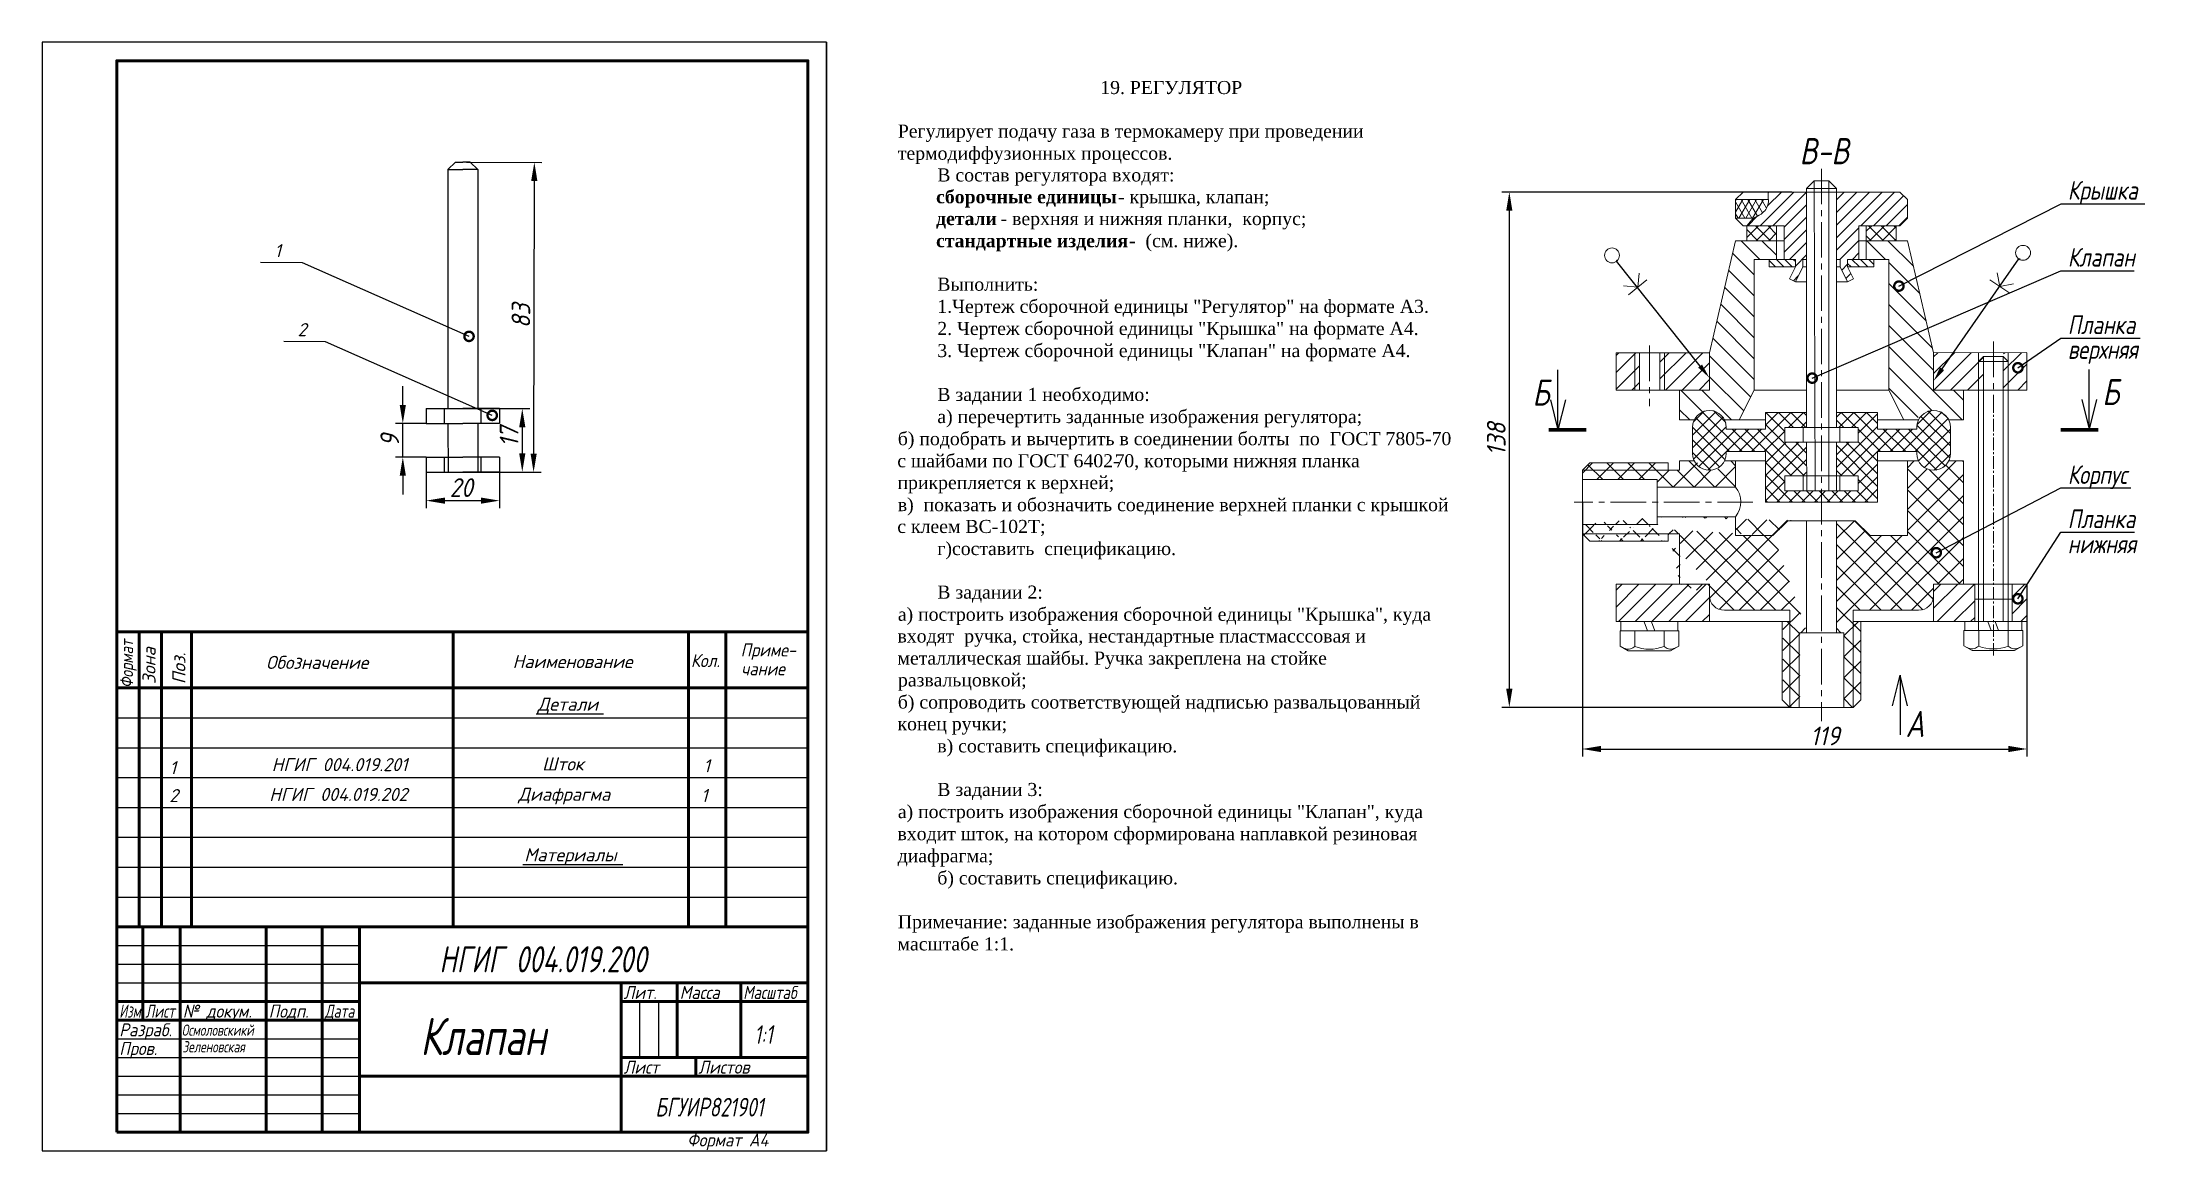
# Model space of a CAD drawing. Header units: millimetres. Extents: x 0 to 563, y 0 to 297.
import ezdxf
from ezdxf import colors
from ezdxf.entities.mleader import LeaderData, LeaderLine
from ezdxf.math import Vec2, Vec3

# ---------------------------------------------------------------- set-up
doc = ezdxf.new("R2010")
doc.units = ezdxf.units.MM
doc.header["$LTSCALE"] = 0.5
doc.linetypes.add('CENTER2', pattern=[28.575, 19.05, -3.175, 3.175, -3.175])
doc.linetypes.add('осевая2', pattern=[28.575, 19.05, -3.175, 3.175, -3.175])
doc.layers.get('Defpoints').update_dxf_attribs({"color": 5})
doc.layers.add('Тонкие', color=7, linetype='Continuous')
doc.styles.add('MtXpl_Times_New_Roma', font='timesbd.ttf')
doc.styles.get("Standard").update_dxf_attribs({"font": 'isocpeui.ttf', "width": 0.9})
doc.styles.add('стиль1', font='times.ttf')
doc.dimstyles.get("Standard").update_dxf_attribs({"dimtxt": 3.5, "dimasz": 5, "dimexe": 2, "dimexo": 0, "dimgap": 1.5, "dimtad": 1, "dimtoh": 1, "dimdec": 0, "dimzin": 0, "dimtxsty": 'Standard', "dimcen": 5, "dimadec": 0, "dimazin": 0, "dimtfac": 1, "dimtdec": 0, "dimtmove": 0, "dimatfit": 3, "dimldrblk": 'DOTSMALL', "dimfxl": 1, "dimtolj": 1, "dimtzin": 0, "dimarcsym": 0})
doc.dimstyles.new('Standart', dxfattribs={"dimtxt": 5, "dimasz": 5, "dimexe": 2, "dimexo": 0, "dimgap": 1, "dimtad": 1, "dimtoh": 1, "dimdec": 0, "dimtxsty": 'Standard', "dimcen": 2.5, "dimadec": 0, "dimazin": 0, "dimtfac": 1, "dimtdec": 0, "dimtmove": 0, "dimatfit": 3, "dimldrblk": 'DOTSMALL', "dimfxl": 1, "dimarcsym": 0})
pattern_1 = [(45, (-147.164, -18.6606), (-2.245064, 2.245064), [])]

msp = doc.modelspace()

# ---------------------------------------------------------------- texts
at = {"color": 7, "linetype": 'Continuous'}
for s, p in [('1', (62.21, 239.39)), ('2', (68.41, 218.22)), ('Обозначение', (59.96, 129.1)), ('Наименование', (125.95, 129.33)), ('Детали', (132.63, 117.91)), ('1', (34.14, 100.91)), ('НГИГ 004.019.201', (61.46, 101.72)), ('Шток', (133.85, 101.9)), ('1', (177.03, 101.42)), ('2', (34.05, 93.42)), ('НГИГ 004.019.202', (60.81, 93.74)), ('Диафрагма', (127.44, 93.78)), ('1', (176.38, 93.45)), ('Материалы', (129.07, 77.56))]:
    msp.add_text(s, height=3.5, dxfattribs=at).set_placement(p)
at = {"color": 7, "linetype": 'Continuous', "width": 0.8}
msp.add_text('Формат', height=3.5, rotation=90, dxfattribs=at).set_placement((24.38, 124))
at = {"color": 7, "linetype": 'Continuous'}
for s, p in [('Зона', (30.38, 125.04)), ('Поз.', (38.38, 125.04))]:
    msp.add_text(s, height=3.5, rotation=90, dxfattribs=at).set_placement(p)
for s, height, width, p in [('Приме-', 3.5, 0.9, (186.98, 132.44)), ('Кол.', 3.5, 0.9, (173.67, 129.59)), ('чание', 3.5, 0.9, (187.11, 127.38)), ('НГИГ 004.019.200', 7, 0.75, (106.33, 47.84)), ('Осмоловскикй', 3, 0.75, (37.39, 30.87)), ('Клапан', 10, 0.75, (101.23, 25.68)), ('Зеленовская', 3, 0.75, (37.57, 26.41)), ('1:1', 5, 0.75, (190.61, 28.69)), ('БГУИР821901', 5, 0.75, (164.14, 9.23))]:
    msp.add_text(s, height=height, dxfattribs=dict(at, width=width)).set_placement(p)
at = {"color": 7, "linetype": 'Continuous', "lineweight": -3}
for s, width, p in [('Лит.', 0.9, (155.67, 40.7)), ('Масса', 0.9, (170.67, 40.7)), ('Масштаб', 0.8, (187.67, 40.7)), ('Изм.', 0.7, (20.67, 35.7)), ('Разраб.', 0.9, (20.67, 30.7)), ('Лист', 0.75, (27.67, 35.7)), ('№ докум.', 0.9, (37.67, 35.7)), ('Подп.', 0.9, (60.67, 35.7)), ('Дата', 0.75, (75.67, 35.7)), ('Пров.', 0.9, (20.67, 25.7)), ('Лист', 0.9, (155.67, 20.7)), ('Листов', 0.9, (175.67, 20.7))]:
    msp.add_text(s, height=3.5, dxfattribs=dict(at, width=width)).set_placement(p)
at = {"color": 7, "linetype": 'Continuous', "lineweight": 70, "width": 0.9}
msp.add_text('Формат А4', height=3.5, dxfattribs=at).set_placement((172.66, 1.2))
at = {"layer": 'Тонкие', "color": 7, "lineweight": 9}
for s, style, p in [('                                            19. РЕГУЛЯТОР', 'стиль1', (225.08, 283.07)), ('   Регулирует подачу газа в термокамеру при проведении', 'стиль1', (225.08, 271.4)), ('термодиффузионных процессов.', 'стиль1', (229.05, 265.48)), ('           В состав регулятора входят:', 'стиль1', (225.08, 259.65)), ('сборочные единицы', 'MtXpl_Times_New_Roma', (239.29, 253.81)), (' - крышка, клапан;', 'стиль1', (286.68, 253.81)), ('детали', 'MtXpl_Times_New_Roma', (239.29, 247.97)), (' - верхняя и нижняя планки,  корпус;', 'стиль1', (255.23, 247.97)), ('стандартные изделия ', 'MtXpl_Times_New_Roma', (239.29, 242.05)), ('-  (см. ниже).', 'стиль1', (290.93, 242.05)), ('           Выполнить:', 'стиль1', (225.08, 230.39)), ('           1.Чертеж сборочной единицы "Регулятор" на формате А3.', 'стиль1', (225.08, 224.46)), ('           2. Чертеж сборочной единицы "Крышка" на формате А4.', 'стиль1', (225.08, 218.54)), ('           3. Чертеж сборочной единицы "Клапан" на формате А4.', 'стиль1', (225.08, 212.62)), ('           В задании 1 необходимо:', 'стиль1', (225.08, 200.87)), ('           а) перечертить заданные изображения регулятора;', 'стиль1', (225.08, 194.94)), ('   б) подобрать и вычертить в соединении болты  по  ГОСТ 7805-70', 'стиль1', (225.08, 189.02)), ('с шайбами по ГОСТ 6402-', 'стиль1', (228.9, 183.1)), ('7', 'стиль1', (287.09, 183.1)), ('0, которыми нижняя планка', 'стиль1', (289.68, 183.1)), ('прикрепляется к верхней;', 'стиль1', (228.96, 177.27)), ('   в)  показать и обозначить соединение верхней планки с крышкой', 'стиль1', (225.08, 171.35)), ('с клеем ВС-102Т;', 'стиль1', (228.9, 165.51)), ('           г)составить  спецификацию.', 'стиль1', (225.08, 159.59)), ('           В задании 2:', 'стиль1', (225.08, 147.92)), ('   а) построить изображения сборочной единицы "Крышка", куда', 'стиль1', (225.08, 142)), ('входят  ручка, стойка, нестандартные пластмасссовая и', 'стиль1', (228.96, 136.17)), ('металлическая шайбы. Ручка закреплена на стойке', 'стиль1', (228.96, 130.25)), ('развальцовкой;', 'стиль1', (229.08, 124.41)), ('   б) сопроводить соответствующей надписью развальцованный', 'стиль1', (225.08, 118.49)), ('конец ручки;', 'стиль1', (228.96, 112.66)), ('           в) составить спецификацию.', 'стиль1', (225.08, 106.74)), ('           В задании 3:', 'стиль1', (225.08, 95.07)), ('   а) построить изображения сборочной единицы "Клапан", куда', 'стиль1', (225.08, 89.15)), ('входит шток, на котором сформирована наплавкой резиновая', 'стиль1', (228.96, 83.23)), ('диафрагма;', 'стиль1', (229.01, 77.31)), ('           б) составить спецификацию.', 'стиль1', (225.08, 71.38)), ('   Примечание: заданные изображения регулятора выполнены в', 'стиль1', (225.08, 59.63)), ('масштабе 1:1.', 'стиль1', (228.96, 53.71))]:
    msp.add_text(s, height=3.5, dxfattribs=dict(at, style=style)).set_placement(p)
at = {"layer": 'Тонкие', "width": 0.8}
for s, height, p in [('В-В', 7, (470.42, 264.27)), ('Клапан', 5, (542.19, 236.86))]:
    msp.add_text(s, height=height, dxfattribs=at).set_placement(p)
at = {"layer": 'Тонкие', "lineweight": -3, "width": 0.8}
for s, height, p in [('Крышка', 5, (542.19, 254.8)), ('Планка', 5, (542.19, 218.79)), ('верхняя', 5, (542.19, 212.15)), ('Б', 7, (398.9, 199.62)), ('Б', 7, (551.4, 199.76)), ('Корпус', 5, (542.19, 178.63)), ('Планка', 5, (542.19, 166.81)), ('нижняя', 5, (542.19, 160.08)), ('A', 7, (498.78, 110.87))]:
    msp.add_text(s, height=height, dxfattribs=at).set_placement(p)

# ---------------------------------------------------------------- blocks, each defined once
blk = doc.blocks.new('*D2')
at = {"color": 0, "lineweight": -2, "transparency": 16777216}
for p, q in [((113.62, 264.83), (133.76, 264.78)), ((131.74, 259.79), (131.58, 186.79)), ((113.43, 181.83), (133.56, 181.78))]:
    blk.add_line(p, q, dxfattribs=at)
at = {"color": 0, "transparency": 16777216}
for points in [[(130.91, 259.79), (132.58, 259.79), (131.76, 264.79)], [(130.74, 186.79), (132.41, 186.79), (131.56, 181.79)]]:
    blk.add_solid(points, dxfattribs=at)
at = {"layer": 'Defpoints', "color": 0, "transparency": 16777216}
for p in [(113.62, 264.83), (113.43, 181.83), (131.56, 181.79)]:
    blk.add_point(p, dxfattribs=at)
at = {"color": 0, "transparency": 16777216, "insert": (128.16, 223.66), "char_height": 5, "attachment_point": 5, "rotation": 89.8676}
blk.add_mtext('83', dxfattribs=at)
blk = doc.blocks.new('_DotSmall')
at = {"color": 0, "linetype": 'ByBlock', "const_width": 0.5}
blk.add_lwpolyline([(-0.0625, 0, 1), (0.0625, 0, 1)], format="xyb", close=True, dxfattribs=at)
blk = doc.blocks.new('*D3')
at = {"color": 0, "lineweight": -2, "transparency": 16777216}
for p, q in [((102.81, 181.83), (102.81, 172.17)), ((122.44, 181.83), (122.44, 172.17)), ((107.81, 174.17), (117.44, 174.17))]:
    blk.add_line(p, q, dxfattribs=at)
at = {"color": 0, "transparency": 16777216}
for points in [[(107.81, 175), (107.81, 173.34), (102.81, 174.17)], [(117.44, 175), (117.44, 173.34), (122.44, 174.17)]]:
    blk.add_solid(points, dxfattribs=at)
at = {"layer": 'Defpoints', "color": 0, "transparency": 16777216}
for p in [(102.81, 181.83), (122.44, 181.83), (122.44, 174.17)]:
    blk.add_point(p, dxfattribs=at)
at = {"color": 0, "transparency": 16777216, "insert": (112.19, 177.67), "char_height": 5, "attachment_point": 5}
blk.add_mtext('20', dxfattribs=at)
blk = doc.blocks.new('*D4')
at = {"color": 0, "lineweight": -2, "transparency": 16777216}
for p, q in [((96.56, 199.83), (96.56, 204.83)), ((102.81, 194.83), (94.56, 194.83)), ((96.56, 185.83), (96.56, 194.83)), ((102.81, 185.83), (94.56, 185.83)), ((96.56, 180.83), (96.56, 175.83))]:
    blk.add_line(p, q, dxfattribs=at)
at = {"color": 0, "transparency": 16777216}
for points in [[(95.73, 199.83), (97.39, 199.83), (96.56, 194.83)], [(95.73, 180.83), (97.39, 180.83), (96.56, 185.83)]]:
    blk.add_solid(points, dxfattribs=at)
at = {"layer": 'Defpoints', "color": 0, "transparency": 16777216}
for p in [(96.56, 194.83), (102.81, 194.83), (102.81, 185.83)]:
    blk.add_point(p, dxfattribs=at)
at = {"color": 0, "transparency": 16777216, "insert": (93.06, 190.33), "char_height": 5, "attachment_point": 5, "rotation": 90}
blk.add_mtext('9', dxfattribs=at)
blk = doc.blocks.new('*D5')
at = {"color": 0, "lineweight": -2, "transparency": 16777216}
for p, q in [((102.81, 198.83), (130.53, 198.83)), ((128.53, 193.83), (128.53, 186.83)), ((102.81, 181.83), (130.53, 181.83))]:
    blk.add_line(p, q, dxfattribs=at)
at = {"color": 0, "transparency": 16777216}
for points in [[(127.7, 193.83), (129.36, 193.83), (128.53, 198.83)], [(127.7, 186.83), (129.36, 186.83), (128.53, 181.83)]]:
    blk.add_solid(points, dxfattribs=at)
at = {"layer": 'Defpoints', "color": 0, "transparency": 16777216}
for p in [(102.81, 198.83), (102.81, 181.83), (128.53, 181.83)]:
    blk.add_point(p, dxfattribs=at)
at = {"color": 0, "transparency": 16777216, "insert": (125, 191.27), "char_height": 5, "attachment_point": 5, "rotation": 90}
blk.add_mtext('17', dxfattribs=at)
blk = doc.blocks.new('*D9')
at = {"color": 0, "lineweight": -2, "transparency": 16777216}
for p, q in [((412.26, 173.8), (412.26, 105.65)), ((531.27, 151.8), (531.27, 105.65)), ((417.26, 107.65), (526.27, 107.65))]:
    blk.add_line(p, q, dxfattribs=at)
at = {"color": 0, "transparency": 16777216}
for points in [[(417.26, 108.49), (417.26, 106.82), (412.26, 107.65)], [(526.27, 108.49), (526.27, 106.82), (531.27, 107.65)]]:
    blk.add_solid(points, dxfattribs=at)
at = {"layer": 'Defpoints', "color": 0, "transparency": 16777216}
for p in [(412.26, 173.8), (531.27, 151.8), (531.27, 107.65)]:
    blk.add_point(p, dxfattribs=at)
at = {"color": 0, "lineweight": 9, "transparency": 16777216, "insert": (477.22, 111.15), "char_height": 5, "attachment_point": 5}
blk.add_mtext('119', dxfattribs=at)
blk = doc.blocks.new('*D10')
at = {"color": 0, "lineweight": -2, "transparency": 16777216}
for p, q in [((468.29, 256.8), (390.72, 256.8)), ((392.72, 251.8), (392.72, 123.8)), ((468.29, 118.8), (390.72, 118.8))]:
    blk.add_line(p, q, dxfattribs=at)
at = {"color": 0, "transparency": 16777216}
for points in [[(391.88, 251.8), (393.55, 251.8), (392.72, 256.8)], [(391.88, 123.8), (393.55, 123.8), (392.72, 118.8)]]:
    blk.add_solid(points, dxfattribs=at)
at = {"layer": 'Defpoints', "color": 0, "transparency": 16777216}
for p in [(468.29, 256.8), (392.72, 118.8), (468.29, 118.8)]:
    blk.add_point(p, dxfattribs=at)
at = {"color": 0, "lineweight": 20, "transparency": 16777216, "insert": (389.22, 190.64), "char_height": 5, "attachment_point": 5, "rotation": 90}
blk.add_mtext('138', dxfattribs=at)

# ---------------------------------------------------------------- dimensions: what is measured, and where the dimension line sits
for base, p1, p2, angle, picture, middle, dimtype in [((131.56, 181.79), (113.62, 264.83), (113.43, 181.83), 269.8676, '*D2', (131.66, 223.65), 161), ((96.56, 194.83), (102.81, 185.83), (102.81, 194.83), 90, '*D4', (96.56, 190.33), 160), ((128.53, 181.83), (102.81, 198.83), (102.81, 181.83), 90, '*D5', (128.53, 191.27), 160)]:
    dim = msp.add_linear_dim(base=base, p1=p1, p2=p2, angle=angle, dimstyle='Standart')
    dim.commit()
    dim.dimension.update_dxf_attribs({"geometry": picture, "text_midpoint": middle, "dimtype": dimtype})
at = {"lineweight": 20}
dim = msp.add_linear_dim(base=(392.72, 118.8), p1=(468.29, 256.8), p2=(468.29, 118.8), angle=90, dimstyle='Standart', dxfattribs=at)
dim.commit()
dim.dimension.update_dxf_attribs({"geometry": '*D10', "text_midpoint": (392.72, 190.64), "dimtype": 160})
dim = msp.add_linear_dim(base=(122.44, 174.17), p1=(102.81, 181.83), p2=(122.44, 181.83), dimstyle='Standart')
dim.commit()
dim.dimension.update_dxf_attribs({"geometry": '*D3', "text_midpoint": (112.19, 174.17), "dimtype": 160})
at = {"lineweight": 9}
dim = msp.add_linear_dim(base=(531.27, 107.65), p1=(412.26, 173.8), p2=(531.27, 151.8), dimstyle='Standart', dxfattribs=at)
dim.commit()
dim.dimension.update_dxf_attribs({"geometry": '*D9', "text_midpoint": (477.22, 107.65), "dimtype": 160})

# ---------------------------------------------------------------- hatches: boundary and pattern name
at = {"lineweight": 20}
h = msp.add_hatch(dxfattribs=at)
h.set_pattern_fill('ANSI31', scale=0.75, style=0)
h.set_pattern_definition([(45, (201.2656, -14.1979), (-1.683798, 1.683798), [])])
edge = h.paths.add_edge_path()
edge.add_line((472.27, 256.8), (462.01, 256.8))
edge.add_spline(control_points=[(462.01, 256.8), (462, 256.39), (461.98, 255.37), (462.24, 253.18), (460.53, 250.92), (458.77, 250.22), (458.18, 249.8)], knot_values=[0, 0, 0, 0, 1.238094, 3.058289, 6.472029, 8.68034, 8.68034, 8.68034, 8.68034], degree=3, periodic=0)
edge.add_spline(control_points=[(458.18, 249.8), (457.44, 249.28), (456.85, 248.54), (456.27, 247.8)], knot_values=[8.68034, 8.68034, 8.68034, 8.68034, 11.44908, 11.44908, 11.44908, 11.44908], degree=3, periodic=0)
edge.add_line((456.27, 247.8), (466.27, 247.8))
edge.add_line((466.27, 247.8), (466.27, 238.8))
edge.add_line((466.27, 238.8), (469.27, 238.8))
edge.add_line((469.27, 238.8), (469.27, 236.8))
edge.add_line((469.27, 236.8), (467.67, 233.6))
edge.add_line((467.67, 233.6), (469.27, 232.8))
edge.add_line((469.27, 232.8), (471.27, 236.8))
edge.add_line((471.27, 236.8), (471.27, 238.8))
edge.add_line((471.27, 238.8), (472.27, 238.8))
edge.add_line((472.27, 238.8), (472.27, 256.8))
h.paths.add_polyline_path([(499.27, 254.8), (497.27, 256.8), (480.27, 256.8), (480.27, 238.8), (481.27, 238.8), (481.27, 236.8), (483.27, 232.8), (484.87, 233.6), (483.27, 236.8), (483.27, 238.8), (486.27, 238.8), (486.27, 247.8), (488.27, 247.8), (497.27, 247.8), (499.27, 249.8)])
at = {"layer": 'Тонкие', "lineweight": 20}
h = msp.add_hatch(dxfattribs=at)
h.set_pattern_fill('LINE', color=256, scale=0.5, angle=60, style=0)
h.set_pattern_definition([(60, (207.0971, -19.3955), (-1.374815, 0.79375), [])])
edge = h.paths.add_edge_path()
edge.add_spline(control_points=[(458.84, 249.8), (460.34, 251.1), (461.67, 252.65), (461.95, 254.62), (461.97, 254.8)], knot_values=[1.980295, 1.980295, 1.980295, 1.980295, 7.570262, 8.129064, 8.129064, 8.129064, 8.129064], degree=3, periodic=0)
edge.add_line((461.97, 254.8), (453.27, 254.8))
edge.add_line((453.27, 254.8), (453.27, 249.8))
edge.add_line((453.27, 249.8), (458.84, 249.8))
h = msp.add_hatch(dxfattribs=at)
h.set_pattern_fill('LINE', color=256, scale=0.5, angle=300, style=0)
h.set_pattern_definition([(300, (201.2656, -14.1979), (1.374815, 0.79375), [])])
edge = h.paths.add_edge_path()
edge.add_spline(control_points=[(458.18, 249.8), (458.77, 250.22), (460.53, 250.92), (462.07, 252.95), (462.06, 254.45), (462.05, 254.8)], knot_values=[1.995034, 1.995034, 1.995034, 1.995034, 4.203345, 7.617085, 8.68034, 8.68034, 8.68034, 8.68034], degree=3, periodic=0)
edge.add_line((462.05, 254.8), (453.27, 254.8))
edge.add_line((453.27, 254.8), (453.27, 249.8))
edge.add_line((453.27, 249.8), (458.18, 249.8))
h = msp.add_hatch(dxfattribs=at)
h.set_pattern_fill('ANSI37', color=256, scale=0.75, style=0)
h.set_pattern_definition([(45, (-147.164, -18.6606), (-1.683798, 1.683798), []), (135, (-147.164, -18.6606), (-1.683798, -1.683798), [])])
h.paths.add_polyline_path([(496.27, 247.8), (488.27, 247.8), (488.27, 243.8), (496.27, 243.8)])
h.paths.add_polyline_path([(464.27, 247.8), (456.27, 247.8), (456.27, 243.8), (464.27, 243.8)])
h = msp.add_hatch(dxfattribs=at)
h.set_pattern_fill('ANSI31', color=256, scale=1.25, angle=90, style=0)
h.set_pattern_definition([(135, (-147.164, -18.6606), (-2.80633, -2.80633), [])])
h.paths.add_polyline_path([(506.26, 213.8), (499.28, 243.8), (488.28, 243.8), (488.27, 243.79), (488.27, 238.8), (490.27, 238.8), (494.27, 238.8), (494.27, 203.8), (498.28, 195.8), (501.73, 195.8, -0.504827), (508.86, 197.07, -0.116979), (507.27, 203.8), (506.26, 203.8)])
h.paths.add_polyline_path([(458.27, 238.8), (462.27, 238.8), (464.27, 238.8), (464.27, 243.79), (464.25, 243.8), (453.25, 243.8), (446.27, 213.8), (446.27, 203.8), (438.27, 203.8), (438.27, 195.8), (442.74, 195.8, -0.620232), (450.8, 195.8), (454.25, 195.8), (458.27, 203.8)])
h.paths.add_polyline_path([(514.27, 203.8), (507.27, 203.8, 0.116979), (508.86, 197.07, -0.087887), (509.8, 195.8), (514.27, 195.8)])
h = msp.add_hatch(dxfattribs=at)
h.set_pattern_fill('ANSI31', color=256, scale=0.5, angle=90, style=0)
h.set_pattern_definition([(135, (-147.164, -18.6606), (-1.122532, -1.122532), [])])
h.paths.add_polyline_path([(469.27, 238.8), (466.27, 238.8), (464.27, 238.8), (462.27, 238.8), (462.27, 236.8), (469.27, 236.8)])
h.paths.add_polyline_path([(490.27, 238.8), (488.27, 238.8), (486.27, 238.8), (483.27, 238.8), (483.27, 236.8), (490.27, 236.8)])
h = msp.add_hatch(dxfattribs=at)
h.set_pattern_fill('ANSI31', color=256, style=0)
h.set_pattern_definition(pattern_1)
h.paths.add_polyline_path([(426.27, 213.8), (421.27, 213.8), (421.27, 203.8), (426.27, 203.8)])
h.paths.add_polyline_path([(427.52, 213.8), (426.27, 213.8), (426.27, 203.8), (427.52, 203.8)])
h.paths.add_polyline_path([(434.27, 213.8), (433.02, 213.8), (433.02, 203.8), (434.27, 203.8)])
h.paths.add_polyline_path([(446.27, 213.8), (434.27, 213.8), (434.27, 203.8), (446.27, 203.8)])
h.paths.add_polyline_path([(518.27, 213.8), (511.08, 213.8, 0.184351), (507.27, 203.8), (518.27, 203.8)])
h.paths.add_polyline_path([(511.08, 213.8), (506.26, 213.8), (506.26, 203.8), (507.27, 203.8, -0.184351)])
h.paths.add_polyline_path([(519.52, 213.8), (518.27, 213.8), (518.27, 203.8), (519.52, 203.8)])
h.paths.add_polyline_path([(526.27, 213.8), (525.02, 213.8), (525.02, 203.8), (526.27, 203.8)])
h.paths.add_polyline_path([(531.27, 213.8), (526.27, 213.8), (526.27, 203.8), (531.27, 203.8)])
h = msp.add_hatch(dxfattribs=at)
h.set_pattern_fill('ANSI37', scale=0.75, style=0)
h.set_pattern_definition([(45, (207.097, -19.3955), (-1.683798, 1.683798), []), (135, (207.097, -19.3955), (-1.683798, -1.683798), [])])
h.paths.add_polyline_path([(466.45, 193.8), (472.27, 193.8), (472.27, 197.8), (461.27, 197.8), (461.27, 193.3), (450.77, 193.3), (450.77, 193.94, 1), (441.77, 193.94), (441.77, 186.8, 1), (450.77, 186.8), (450.77, 187.3), (461.27, 187.3), (461.27, 173.8), (476.27, 173.8), (476.27, 176.8), (466.45, 176.8), (466.45, 180.8), (472.27, 180.8), (472.27, 189.8), (466.45, 189.8)])
h.paths.add_polyline_path([(491.27, 187.3), (501.77, 187.3), (501.77, 186.8, 1), (510.77, 186.8), (510.77, 193.94, 1), (501.77, 193.94), (501.77, 193.3), (491.27, 193.3), (491.27, 194.84), (491.27, 197.8), (480.27, 197.8), (480.27, 193.8), (486.08, 193.8), (486.08, 189.8), (480.27, 189.8), (480.27, 180.8), (486.08, 180.8), (486.08, 176.8), (476.27, 176.8), (476.27, 173.8), (491.27, 173.8)])
h = msp.add_hatch(dxfattribs=at)
h.set_pattern_fill('ANSI37', scale=1.25, style=0)
h.set_pattern_definition([(45, (-147.164, -18.6606), (-2.80633, 2.80633), []), (135, (-147.164, -18.6606), (-2.80633, -2.80633), [])])
h.paths.add_polyline_path([(453.27, 184.81), (450.8, 184.81, -0.620539), (442.74, 184.8), (438.27, 184.8), (438.27, 182.31), (435.27, 182.31), (412.27, 182.3), (412.27, 179.8), (432.27, 179.8), (432.27, 177.8), (453.27, 177.8)])
h.paths.add_polyline_path([(435.27, 184.31), (414.27, 184.31), (412.27, 182.3), (435.27, 182.31)], flags=17)
h = msp.add_hatch(dxfattribs=at)
h.set_pattern_fill('ANSI37', scale=1.25, style=0)
h.set_pattern_definition([(45, (207.2656, -19.198), (-2.80633, 2.80633), []), (135, (207.2656, -19.198), (-2.80633, -2.80633), [])])
h.paths.add_polyline_path([(514.27, 184.8), (510.3, 184.8, -0.620586), (502.23, 184.81), (499.27, 184.81), (499.27, 164.8), (489.27, 164.8), (485.27, 168.8), (480.27, 168.8), (480.27, 138.81), (482.27, 138.81), (482.27, 118.8), (484.77, 118.8), (484.77, 141.81), (484.77, 144.81), (502.27, 144.81, 0.414214), (506.27, 148.81), (506.27, 151.8), (514.27, 151.8)])
h.paths.add_polyline_path([(486.77, 141.81), (484.77, 141.81), (484.77, 118.8), (484.77, 118.8), (486.77, 120.8)])
h = msp.add_hatch(dxfattribs=at)
h.set_pattern_fill('ANSI37', scale=1.25, style=0)
h.set_pattern_definition([(45, (-146.9955, -18.6606), (-2.80633, 2.80633), []), (135, (-146.9955, -18.6606), (-2.80633, -2.80633), [])])
edge = h.paths.add_edge_path()
edge.add_line((453.44, 169.8), (453.44, 164.8))
edge.add_line((453.44, 169.8), (432.43, 169.8))
edge.add_line((472.43, 168.8), (467.43, 168.8))
edge.add_line((463.43, 164.8), (467.43, 168.8))
edge.add_line((472.43, 138.81), (472.43, 168.8))
edge.add_line((453.44, 164.8), (463.43, 164.8))
edge.add_line((412.43, 167.8), (412.43, 165.3))
edge.add_line((432.43, 167.8), (432.43, 169.8))
edge.add_line((412.43, 167.8), (432.43, 167.8))
edge.add_line((414.43, 163.3), (412.43, 165.3))
edge.add_line((435.43, 163.3), (414.43, 163.3))
edge.add_line((438.43, 165.3), (435.43, 165.3))
edge.add_line((438.43, 151.8), (438.43, 165.3))
edge.add_line((435.43, 165.3), (435.43, 163.3))
edge.add_line((446.43, 151.8), (446.43, 148.81))
edge.add_line((446.43, 151.8), (438.43, 151.8))
edge.add_arc((450.43, 148.81), 4, 180, 270)
edge.add_line((467.92, 144.81), (450.43, 144.81))
edge.add_line((467.92, 144.81), (467.92, 141.81))
edge.add_line((465.92, 141.81), (467.92, 141.81))
edge.add_line((465.92, 141.81), (465.92, 120.81))
edge.add_line((465.92, 120.81), (467.93, 118.8))
edge.add_line((467.93, 118.8), (470.43, 118.8))
edge.add_line((470.43, 118.8), (470.43, 138.81))
edge.add_line((470.43, 138.81), (472.43, 138.81))
h = msp.add_hatch(dxfattribs=at)
h.set_pattern_fill('ANSI31', style=0)
h.set_pattern_definition(pattern_1)
h.paths.add_polyline_path([(446.27, 151.8), (421.27, 151.8), (421.27, 141.8), (446.27, 141.8)])
h.paths.add_polyline_path([(517.27, 151.8), (506.27, 151.8), (506.27, 141.8), (517.27, 141.8)])
h.paths.add_polyline_path([(531.27, 151.8), (527.27, 151.8), (527.27, 141.8), (531.27, 141.8)])

# ---------------------------------------------------------------- linework, layer by layer
for p, q in [((210, 297), (210, 0)), ((132.24, 117.08), (150.27, 117.08)), ((128.68, 76.72), (155.42, 76.72))]:
    msp.add_line(p, q)
at = {"color": 7, "lineweight": 25}
for p, q in [((110.62, 264.83), (108.62, 262.83)), ((110.62, 264.83), (112.62, 264.83)), ((114.62, 264.83), (112.62, 264.83)), ((114.62, 264.83), (116.62, 262.83)), ((108.62, 262.83), (108.62, 198.83)), ((108.62, 262.83), (112.62, 262.83)), ((116.62, 262.83), (112.62, 262.83)), ((116.62, 262.83), (116.62, 198.83)), ((102.81, 198.83), (102.81, 194.83)), ((102.81, 198.83), (112.62, 198.83)), ((107.71, 194.83), (107.71, 198.83)), ((122.44, 198.83), (112.62, 198.83)), ((117.53, 194.83), (117.53, 198.83)), ((122.44, 198.83), (122.44, 194.83)), ((102.81, 194.83), (112.62, 194.83)), ((108.62, 194.83), (108.66, 181.83)), ((122.44, 194.83), (112.62, 194.83)), ((116.62, 194.83), (116.68, 181.83)), ((102.81, 185.83), (102.81, 181.83)), ((102.81, 185.83), (112.62, 185.83)), ((107.71, 181.83), (107.71, 185.83)), ((122.44, 185.83), (112.62, 185.83)), ((117.53, 181.83), (117.53, 185.83)), ((122.44, 185.83), (122.44, 181.83)), ((102.81, 181.83), (112.62, 181.83)), ((122.44, 181.83), (112.62, 181.83))]:
    msp.add_line(p, q, dxfattribs=at)
at = {"color": 7, "lineweight": 20}
for p, q in [((474.27, 259.8), (472.27, 257.8)), ((474.27, 259.8), (476.27, 259.8)), ((478.27, 259.8), (476.27, 259.8)), ((478.27, 259.8), (480.27, 257.8)), ((455.27, 256.8), (453.27, 254.8)), ((453.27, 254.8), (453.27, 249.8)), ((453.27, 254.8), (461.97, 254.8)), ((462.05, 254.8), (453.27, 254.8)), ((455.27, 256.8), (472.27, 256.8)), ((472.27, 257.8), (472.27, 193.8)), ((472.27, 257.8), (476.27, 257.8)), ((480.27, 257.8), (476.27, 257.8)), ((480.27, 257.8), (480.27, 193.8)), ((497.27, 256.8), (480.27, 256.8)), ((497.27, 256.8), (499.27, 254.8)), ((499.27, 254.8), (499.27, 249.8)), ((453.27, 249.8), (455.27, 247.8)), ((453.27, 249.8), (458.18, 249.8)), ((453.27, 249.8), (458.18, 249.8)), ((455.27, 247.8), (466.27, 247.8)), ((466.27, 247.8), (456.27, 247.8)), ((456.27, 247.8), (456.27, 243.8)), ((466.27, 247.8), (464.27, 247.8)), ((464.27, 247.8), (464.27, 238.8)), ((464.27, 247.8), (464.27, 243.8)), ((466.27, 247.8), (466.27, 238.8)), ((466.27, 238.8), (466.27, 247.8)), ((486.27, 247.8), (496.27, 247.8)), ((497.27, 247.8), (486.27, 247.8)), ((486.27, 247.8), (488.27, 247.8)), ((486.27, 247.8), (486.27, 238.8)), ((486.27, 238.8), (486.27, 247.8)), ((488.27, 247.8), (488.27, 238.8)), ((488.27, 247.8), (488.27, 243.8)), ((496.27, 247.8), (496.27, 243.8)), ((499.27, 249.8), (497.27, 247.8)), ((453.27, 243.8), (446.27, 213.8)), ((466.27, 243.8), (453.27, 243.8)), ((464.27, 243.79), (464.25, 243.8)), ((464.27, 243.8), (466.27, 243.8)), ((486.27, 243.8), (499.27, 243.8)), ((488.27, 243.8), (486.27, 243.8)), ((488.27, 243.79), (488.28, 243.8)), ((499.27, 243.8), (506.27, 213.8)), ((458.27, 238.8), (458.27, 203.8)), ((462.27, 238.8), (458.27, 238.8)), ((462.27, 238.8), (464.27, 238.8)), ((462.27, 236.8), (462.27, 238.8)), ((469.27, 236.8), (462.27, 236.8)), ((464.27, 238.8), (466.27, 238.8)), ((466.27, 238.8), (469.27, 238.8)), ((467.67, 233.6), (469.27, 236.8)), ((469.27, 238.8), (469.27, 236.8)), ((469.27, 232.8), (471.27, 236.8)), ((471.27, 238.8), (471.27, 236.8)), ((472.27, 238.8), (471.27, 238.8)), ((471.27, 236.8), (472.27, 236.8)), ((471.27, 236.8), (471.27, 236.8)), ((471.27, 236.8), (471.27, 236.8)), ((480.27, 238.8), (481.27, 238.8)), ((481.27, 236.8), (480.27, 236.8)), ((481.27, 238.8), (481.27, 236.8)), ((481.27, 236.8), (481.27, 236.8)), ((481.27, 236.8), (481.27, 236.8)), ((483.27, 232.8), (481.27, 236.8)), ((486.27, 238.8), (483.27, 238.8)), ((483.27, 238.8), (483.27, 236.8)), ((483.27, 236.8), (490.27, 236.8)), ((484.87, 233.6), (483.27, 236.8)), ((488.27, 238.8), (486.27, 238.8)), ((490.27, 238.8), (488.27, 238.8)), ((490.27, 238.8), (494.27, 238.8)), ((490.27, 236.8), (490.27, 238.8)), ((494.27, 238.8), (494.27, 203.8)), ((469.27, 232.8), (467.67, 233.6)), ((469.27, 232.8), (472.27, 232.8)), ((483.27, 232.8), (480.27, 232.8)), ((483.27, 232.8), (484.87, 233.6)), ((421.27, 213.8), (446.27, 213.8)), ((421.27, 203.8), (421.27, 213.8)), ((427.52, 203.8), (427.52, 213.8)), ((433.77, 213.8), (430.27, 213.8)), ((433.02, 203.8), (433.02, 213.8)), ((446.27, 213.8), (446.27, 203.8)), ((531.27, 213.81), (506.27, 213.8)), ((506.27, 213.8), (506.27, 203.8)), ((519.6, 203.8), (519.6, 212.76)), ((524.93, 203.8), (524.93, 212.76)), ((531.27, 203.8), (531.27, 213.8)), ((446.27, 203.8), (421.27, 203.8)), ((433.77, 203.8), (426.77, 203.8)), ((438.27, 203.8), (438.27, 195.8)), ((458.27, 203.8), (454.27, 195.8)), ((472.27, 203.8), (458.27, 203.8)), ((480.27, 203.8), (494.27, 203.8)), ((494.27, 203.8), (498.27, 195.8)), ((506.27, 203.8), (531.27, 203.8)), ((514.27, 203.8), (514.27, 195.8)), ((518.77, 203.8), (525.77, 203.8)), ((472.27, 197.8), (461.27, 197.8)), ((461.27, 197.8), (461.27, 193.3)), ((480.27, 197.8), (491.27, 197.8)), ((491.27, 197.8), (491.27, 193.3)), ((442.17, 195.8), (438.27, 195.8)), ((441.77, 193.8), (441.77, 186.8)), ((461.27, 195.8), (450.29, 195.8)), ((450.77, 193.8), (450.77, 193.3)), ((461.27, 193.3), (450.77, 193.3)), ((461.27, 193.3), (461.27, 194.84)), ((466.45, 193.8), (466.45, 189.8)), ((466.45, 193.8), (476.27, 193.8)), ((471.36, 189.8), (471.36, 193.8)), ((486.08, 193.8), (476.27, 193.8)), ((481.17, 189.8), (481.17, 193.8)), ((486.08, 193.8), (486.08, 189.8)), ((491.27, 195.8), (502.23, 195.8)), ((491.27, 193.3), (491.27, 194.84)), ((491.27, 193.3), (501.77, 193.3)), ((501.77, 193.8), (501.77, 193.3)), ((510.36, 195.8), (514.27, 195.8)), ((510.77, 193.8), (510.77, 186.8)), ((510.93, 192.84), (510.93, 192.84)), ((461.27, 187.3), (450.77, 187.3)), ((450.77, 187.3), (450.77, 186.8)), ((461.27, 173.8), (461.27, 187.3)), ((466.45, 189.8), (476.27, 189.8)), ((472.27, 189.8), (472.31, 176.8)), ((486.08, 189.8), (476.27, 189.8)), ((480.27, 189.8), (480.33, 176.8)), ((491.27, 173.8), (491.27, 187.3)), ((491.27, 187.3), (501.77, 187.3)), ((501.77, 187.3), (501.77, 186.8)), ((414.26, 184.3), (412.26, 182.3)), ((412.26, 182.3), (412.26, 165.3)), ((414.26, 184.3), (435.27, 184.3)), ((435.27, 182.3), (435.27, 184.3)), ((438.27, 182.3), (435.27, 182.3)), ((438.27, 184.8), (438.27, 182.3)), ((442.23, 184.8), (438.27, 184.8)), ((461.27, 184.81), (450.31, 184.81)), ((453.27, 184.81), (453.27, 177.8)), ((466.45, 180.8), (466.45, 176.8)), ((466.45, 180.8), (476.27, 180.8)), ((471.36, 176.8), (471.36, 180.8)), ((486.08, 180.8), (476.27, 180.8)), ((481.17, 176.8), (481.17, 180.8)), ((486.08, 180.8), (486.08, 176.8)), ((491.27, 184.81), (502.23, 184.81)), ((499.27, 184.81), (499.27, 164.8)), ((510.3, 184.8), (514.27, 184.8)), ((514.27, 151.8), (514.27, 184.8)), ((412.27, 179.8), (432.27, 179.8)), ((432.27, 179.8), (432.27, 169.8)), ((432.27, 179.8), (432.27, 177.8)), ((432.27, 167.8), (432.27, 179.8)), ((453.27, 177.8), (432.27, 177.8)), ((466.45, 176.8), (476.27, 176.8)), ((486.08, 176.8), (476.27, 176.8)), ((453.27, 169.8), (432.27, 169.8)), ((432.27, 167.8), (432.27, 169.8)), ((453.27, 169.8), (453.27, 164.8)), ((461.27, 173.8), (476.27, 173.8)), ((491.27, 173.8), (476.27, 173.8)), ((414.26, 163.3), (412.26, 165.3)), ((412.27, 167.8), (432.27, 167.8)), ((414.26, 163.3), (435.27, 163.3)), ((435.27, 165.3), (435.27, 163.3)), ((438.27, 165.3), (435.27, 165.3)), ((438.27, 151.8), (438.27, 165.3)), ((453.27, 164.8), (463.27, 164.8)), ((463.27, 164.8), (467.27, 168.8)), ((485.27, 168.8), (467.27, 168.8)), ((472.27, 138.81), (472.27, 168.8)), ((480.27, 138.81), (480.27, 168.8)), ((489.27, 164.8), (485.27, 168.8)), ((499.27, 164.8), (489.27, 164.8)), ((446.27, 151.8), (421.27, 151.8)), ((421.27, 141.8), (421.27, 151.8)), ((446.27, 151.8), (446.27, 141.8)), ((506.27, 151.8), (531.27, 151.8)), ((506.27, 151.8), (506.27, 141.8)), ((506.27, 148.8), (506.27, 151.8)), ((506.27, 151.8), (506.27, 141.8)), ((517.27, 141.8), (517.27, 151.8)), ((518.27, 151.8), (523.27, 151.8)), ((527.27, 141.8), (527.27, 151.8)), ((531.27, 141.8), (531.27, 151.8)), ((421.27, 141.8), (467.77, 141.8)), ((467.77, 144.81), (450.27, 144.81)), ((465.77, 120.8), (465.77, 141.8)), ((467.77, 144.81), (467.77, 141.81)), ((484.77, 144.81), (502.27, 144.81)), ((484.77, 144.81), (484.77, 141.81)), ((506.27, 141.8), (484.77, 141.81)), ((486.77, 120.8), (486.77, 141.81)), ((531.27, 141.8), (506.27, 141.8)), ((422.36, 135.2), (422.36, 139.31)), ((422.36, 139.31), (438.06, 139.31)), ((424.52, 133.97), (422.36, 135.2)), ((426.21, 139.31), (434.21, 139.31)), ((426.29, 139.31), (426.29, 135.12)), ((434.14, 139.31), (434.14, 135.12)), ((435.9, 133.97), (438.06, 135.2)), ((435.9, 133.97), (437.91, 135.12)), ((435.9, 133.97), (437.91, 135.12)), ((438.06, 135.2), (438.06, 139.31)), ((470.27, 138.81), (472.27, 138.81)), ((482.27, 138.81), (470.27, 138.81)), ((470.27, 138.81), (470.27, 118.8)), ((482.27, 138.81), (482.27, 118.8)), ((514.41, 135.26), (514.41, 139.36)), ((514.41, 139.36), (530.12, 139.36)), ((516.58, 134.03), (514.41, 135.26)), ((518.27, 139.36), (526.27, 139.36)), ((518.34, 139.36), (518.34, 135.17)), ((526.19, 139.36), (526.19, 135.17)), ((527.95, 134.03), (530.12, 135.26)), ((527.95, 134.03), (529.96, 135.17)), ((527.95, 134.03), (529.96, 135.17)), ((530.12, 135.26), (530.12, 139.36)), ((430.21, 133.97), (424.52, 133.97)), ((430.21, 133.97), (424.52, 133.97)), ((435.9, 133.97), (430.21, 133.97)), ((435.9, 133.97), (430.21, 133.97)), ((522.27, 134.03), (516.58, 134.03)), ((522.27, 134.03), (516.58, 134.03)), ((527.95, 134.03), (522.27, 134.03)), ((527.95, 134.03), (522.27, 134.03)), ((465.77, 120.8), (467.77, 118.8)), ((467.77, 118.8), (484.77, 118.8)), ((486.77, 120.8), (484.77, 118.8))]:
    msp.add_line(p, q, dxfattribs=at)
at = {"lineweight": 9}
msp.add_line((455.27, 256.8), (497.27, 256.8), dxfattribs=at)
at = {"lineweight": 20}
for p, q in [((427.07, 231.31), (423.32, 231.7)), ((427.07, 231.31), (424.59, 229.29)), ((427.07, 231.31), (427.46, 235.06)), ((429.55, 233.33), (427.07, 231.31)), ((523.99, 231.52), (521.35, 233.32)), ((523.99, 231.52), (523.3, 235.23)), ((523.99, 231.52), (527.7, 232.22)), ((526.64, 229.72), (523.99, 231.52)), ((518.27, 211.43), (519.6, 212.76)), ((518.27, 211.43), (518.27, 139.36)), ((526.27, 211.43), (518.27, 211.43)), ((519.6, 212.76), (524.93, 212.76)), ((519.6, 211.43), (519.6, 141.8)), ((524.93, 212.76), (526.27, 211.43)), ((524.93, 141.8), (524.93, 211.43)), ((526.27, 139.36), (526.27, 211.43)), ((527.27, 147.75), (517.27, 147.75)), ((422.59, 141.74), (422.59, 139.31)), ((429.68, 139.31), (428.8, 141.74)), ((431.62, 139.31), (430.75, 141.74)), ((437.83, 141.74), (437.83, 139.31)), ((514.61, 141.8), (514.61, 139.36)), ((521.7, 139.36), (520.82, 141.8)), ((523.64, 139.36), (522.77, 141.8)), ((529.85, 141.8), (529.85, 139.36)), ((437.83, 139.31), (422.59, 139.31))]:
    msp.add_line(p, q, dxfattribs=at)
at = {"linetype": 'CENTER2', "lineweight": 20, "ltscale": 0.35}
msp.add_line((522.27, 132.7), (522.27, 200.83), dxfattribs=at)
at = {"color": 7, "lineweight": 100}
for p, q in [((403.31, 193.16), (413.31, 193.16)), ((550.36, 193.16), (540.36, 193.16))]:
    msp.add_line(p, q, dxfattribs=at)
at = {"color": 7, "linetype": 'осевая2', "lineweight": 20}
msp.add_line((457.92, 173.8), (410.09, 173.8), dxfattribs=at)
at = {"color": 7, "linetype": 'Continuous'}
for p, q in [((20, 139), (20, 124)), ((40, 139), (110, 139)), ((173, 139), (183, 139)), ((155, 45), (155, 40))]:
    msp.add_line(p, q, dxfattribs=at)
at = {"color": 7, "linetype": 'Continuous', "lineweight": 60}
for p, q in [((26, 139), (26, 60)), ((32, 60), (32, 139)), ((40, 139), (40, 60)), ((110, 139), (110, 60)), ((173, 60), (173, 139)), ((183, 139), (183, 60)), ((20, 124), (205, 124)), ((205, 60), (20, 60)), ((20, 5), (20, 60)), ((27, 60), (27, 35)), ((37, 5), (37, 60)), ((60, 60), (60, 5)), ((75, 5), (75, 60)), ((85, 60), (85, 5)), ((20, 40), (85, 40)), ((85, 45), (205, 45)), ((155, 5), (155, 45)), ((155, 40), (205, 40)), ((170, 45), (170, 25)), ((187, 25), (187, 45)), ((20, 35), (85, 35)), ((155, 25), (205, 25)), ((175, 20), (175, 25)), ((85, 20), (205, 20))]:
    msp.add_line(p, q, dxfattribs=at)
at = {"color": 7, "linetype": 'Continuous', "lineweight": -3}
for p, q in [((20, 116), (205, 116)), ((20, 108), (205, 108)), ((20, 100), (205, 100)), ((20, 92), (205, 92)), ((20, 84), (205, 84)), ((20, 76), (205, 76)), ((20, 68), (205, 68)), ((20, 55), (85, 55)), ((20, 50), (85, 50)), ((20, 45), (85, 45)), ((160, 25), (160, 40)), ((165, 40), (165, 25)), ((20, 30), (85, 30)), ((20, 25), (85, 25)), ((20, 20), (85, 20)), ((20, 15), (85, 15)), ((20, 10), (85, 10))]:
    msp.add_line(p, q, dxfattribs=at)
at = {"color": 7, "linetype": 'Continuous', "lineweight": 60}
msp.add_lwpolyline([(20, 5), (205, 5), (205, 292), (20, 292)], close=True, dxfattribs=at)
msp.add_lwpolyline([(205, 60), (205, 139), (20, 139), (20, 60)], dxfattribs=at)
at = {"lineweight": 20}
for centre in [(530.21, 240.55), (420.2, 239.85)]:
    msp.add_circle(centre, 2, dxfattribs=at)
at = {"color": 7, "lineweight": 20}
for centre, radius, start, end in [((446.27, 193.8), 4.5, 0, 180), ((506.27, 193.8), 4.5, 360, 180), ((446.27, 186.8), 4.5, 180, 0), ((506.27, 186.8), 4.5, 180, 360), ((450.27, 148.81), 4, 180, 270), ((502.27, 148.81), 4, 270, 0), ((430.21, 145.39), 11, 249.0927, 290.9073), ((522.27, 145.45), 11, 249.0927, 290.9073)]:
    msp.add_arc(centre, radius, start, end, dxfattribs=at)
msp.add_ellipse((447.26, 173.37), major_axis=(6.88, 3), ratio=0.899665, start_param=-0.99612, end_param=0.248679, dxfattribs=at)
for points in [[(462.01, 256.8), (462.01, 255.56), (462.01, 253.74), (460.08, 250.92), (458.18, 249.8), (456.27, 247.8)], [(426.29, 135.12), (425.14, 134.48), (424.35, 134.39), (423.53, 134.61), (422.93, 134.88)], [(434.14, 135.12), (435.28, 134.48), (436.08, 134.39), (436.89, 134.61), (437.5, 134.88)], [(518.34, 135.17), (517.2, 134.53), (516.4, 134.45), (515.59, 134.67), (514.98, 134.94)], [(526.19, 135.17), (527.34, 134.53), (528.13, 134.45), (528.95, 134.67), (529.55, 134.94)]]:
    msp.add_spline(points, degree=3, dxfattribs=at)
at = {"layer": 'Defpoints'}
msp.add_lwpolyline([(0, 0), (210, 0), (210, 297), (0, 297)], close=True, dxfattribs=at)
at = {"layer": 'Тонкие', "lineweight": 20}
for p, q in [((474.27, 259.8), (474.55, 176.8)), ((478.27, 259.8), (478.26, 176.8)), ((426.27, 213.83), (426.27, 203.83)), ((434.27, 213.83), (434.27, 203.83)), ((518.27, 213.83), (518.27, 203.83)), ((526.27, 213.83), (526.27, 203.83))]:
    msp.add_line(p, q, dxfattribs=at)
at = {"layer": 'Тонкие', "linetype": 'осевая2', "lineweight": 20}
for p, q in [((476.27, 263.07), (476.27, 115.1)), ((430.27, 215.7), (430.27, 199.48)), ((522.27, 216.76), (522.27, 200.83))]:
    msp.add_line(p, q, dxfattribs=at)
at = {"layer": 'Тонкие'}
for p, q in [((69.69, 237.83), (58.49, 237.97)), ((114.28, 218.17), (69.69, 237.83)), ((75.9, 216.67), (64.7, 216.8)), ((120.49, 197.01), (75.9, 216.67))]:
    msp.add_line(p, q, dxfattribs=at)
at = {"layer": 'Тонкие', "lineweight": -3}
for p, q in [((405.74, 193.18), (405.74, 209.18)), ((547.92, 193.3), (547.92, 209.3)), ((403.74, 201.18), (405.74, 193.18)), ((405.74, 193.18), (405.74, 201.18)), ((407.74, 201.18), (405.74, 193.18)), ((545.92, 201.3), (547.92, 193.3)), ((549.92, 201.3), (547.92, 193.3)), ((495.24, 119.18), (497.29, 127.43)), ((497.29, 127.43), (497.29, 111.43)), ((499.33, 119.18), (497.29, 127.43))]:
    msp.add_line(p, q, dxfattribs=at)
at = {"layer": 'Тонкие', "color": 7, "lineweight": 20}
for p, q in [((412.26, 182.3), (435.27, 182.3)), ((412.26, 165.3), (435.27, 165.3)), ((467.77, 118.8), (467.77, 141.81)), ((484.77, 118.8), (484.77, 141.81))]:
    msp.add_line(p, q, dxfattribs=at)

# ---------------------------------------------------------------- block references
at = {"layer": 'Тонкие', "xscale": 5, "yscale": 5, "zscale": 5, "rotation": 336.2084079145929}
for p in [(114.28, 218.17), (120.49, 197.01)]:
    msp.add_blockref('_DotSmall', p, dxfattribs=at)

msp.set_redraw_order([(e.dxf.handle, doc.entitydb.next_handle()) for e in msp.query("TEXT MTEXT ATTDEF DIMENSION ARC_DIMENSION")])  # texts and dimensions are drawn at this point

# ---------------------------------------------------------------- leaders
at = {"lineweight": 20}
ml = msp.add_multileader_mtext('Standard', dxfattribs=at)
ml.set_content('', color=256)
ml.set_leader_properties()
ml.build(insert=Vec2(0, 0))
ml.multileader.update_dxf_attribs({"text_right_attachment_type": 6, "dogleg_length": 0.36})
ctx = ml.context
ctx.base_point, ctx.plane_origin, ctx.plane_x_axis, ctx.plane_y_axis = Vec3(421.55, 238.63), Vec3(446.27, 207.09), Vec3(0.285618, 0.958344), Vec3(-0.958344, 0.285618)
ctx.right_attachment = 6
notes = []
notes.append((ctx, [(0, (1, 1, 0), (421.44, 238.28), (0.285618, 0.958344), 0.36, [(0, [(446.27, 207.09)], 0, [])])]))
ctx.mtext.insert, ctx.mtext.text_direction, ctx.mtext.rotation, ctx.mtext.flow_direction = Vec3(420.2, 241.11), Vec3(0.285618, 0.958344), 1.281145, 5
ml = msp.add_multileader_mtext('Standard', dxfattribs=at)
ml.set_content('', color=256)
ml.set_leader_properties()
ml.build(insert=Vec2(0, 0))
ml.multileader.update_dxf_attribs({"text_right_attachment_type": 6, "dogleg_length": 0.36})
ctx = ml.context
ctx.base_point, ctx.plane_origin = Vec3(529.43, 238.91), Vec3(506.27, 206.21)
ctx.right_attachment = 6
notes.append((ctx, [(0, (1, 1, 0), (529.07, 238.91), (1, 0), 0.36, [(0, [(506.27, 206.21)], 0, [])])]))
ctx.mtext.insert, ctx.mtext.flow_direction = Vec3(531.43, 240.91), 5
at = {"layer": 'Тонкие'}
for points in [[(496.99, 231.64), (540.44, 253.69), (562.84, 253.69)], [(473.78, 206.98), (540.36, 235.73), (559.98, 235.73)]]:
    msp.add_leader(points, dimstyle='Standard', override={"dimgap": 1.5, "dimtad": 0}, dxfattribs=at)
at = {"layer": 'Тонкие', "lineweight": -3}
msp.add_leader([(528.84, 209.76), (540.36, 217.73), (561.53, 217.73)], dimstyle='Standard', override={"dimgap": 1.5, "dimtad": 0}, dxfattribs=at)
at = {"layer": 'Тонкие', "color": 7, "lineweight": -3}
for points in [[(506.98, 160.23), (540.36, 177.57), (559.1, 177.57)], [(528.83, 147.89), (540.36, 165.74), (560.06, 165.74)]]:
    msp.add_leader(points, dimstyle='Standard', override={"dimgap": 1.5, "dimtad": 0}, dxfattribs=at)
for ctx, leaders in notes:
    for number, flags, end, landing, length, lines in leaders:
        leader = LeaderData()
        leader.index, (leader.has_last_leader_line, leader.has_dogleg_vector, leader.attachment_direction) = number, flags
        leader.last_leader_point, leader.dogleg_vector, leader.dogleg_length = Vec3(end), Vec3(landing), length
        for number, points, colour, breaks in lines:
            line = LeaderLine()
            line.index, line.vertices, line.color, line.breaks = number, Vec3.list(points), colors.encode_raw_color(colour), breaks
            leader.lines.append(line)
        ctx.leaders.append(leader)

doc.saveas('drawing.dxf')
